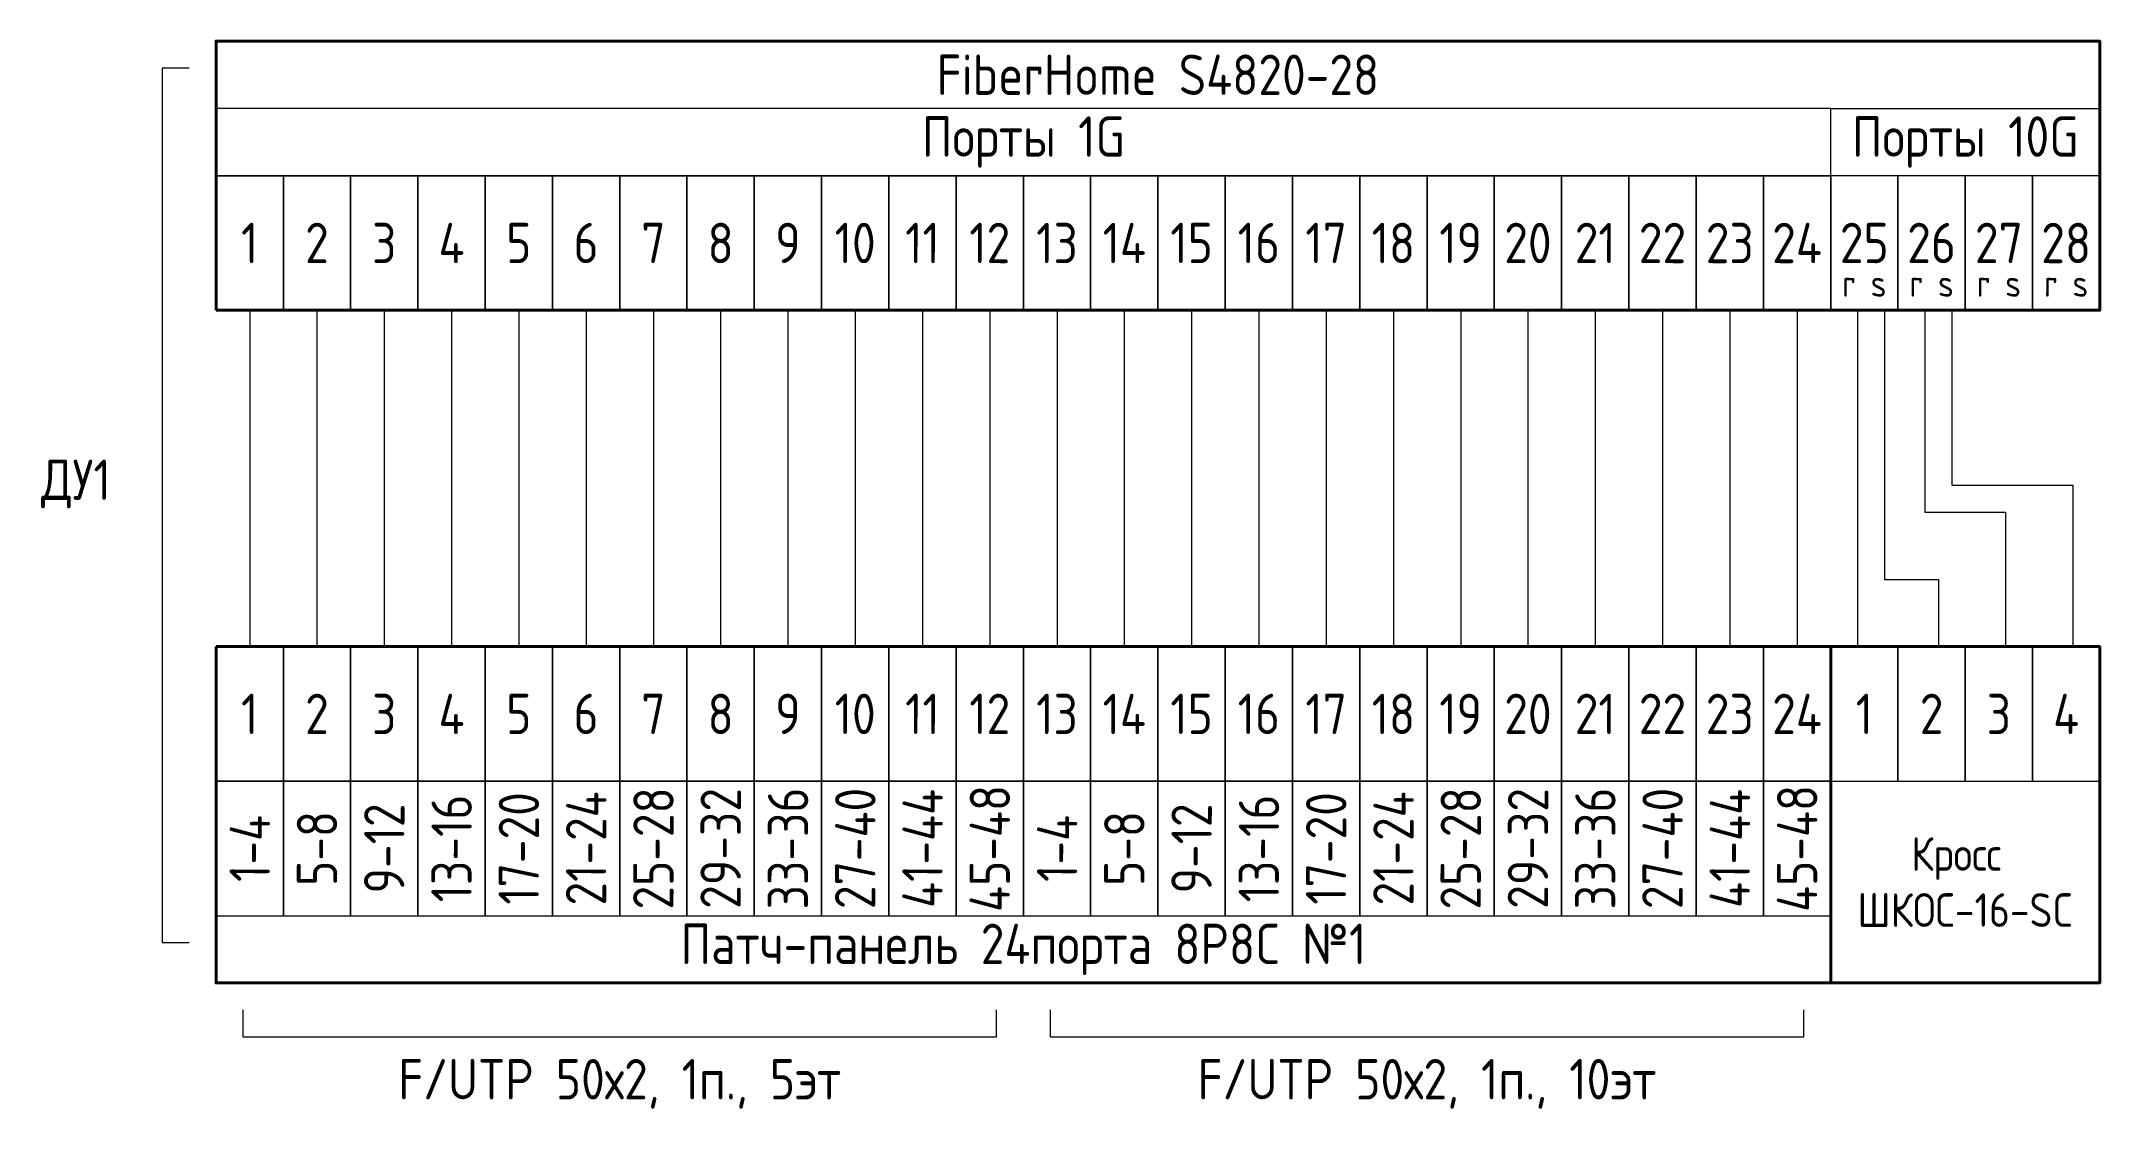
# Model space of a CAD drawing. Header units: millimetres. Extents: x -6680 to 6456, y 1671 to 6150.
# Drawn here: x -3345.6 to -3192.6, y 3169.5 to 3248.8 of the extents above; entities that cross this region are included whole.
import ezdxf
from ezdxf.enums import TextEntityAlignment as Align

# ---------------------------------------------------------------- set-up
doc = ezdxf.new("R2010")
doc.units = ezdxf.units.MM
doc.layers.add('ВЭ', color=1, linetype='Continuous')
doc.styles.add('мой', font='GOST_Common.ttf', dxfattribs={"width": 0.9, "height": 3})

msp = doc.modelspace()

# ---------------------------------------------------------------- texts
at = {"color": 7, "style": 'мой', "width": 0.9}
for s, height, rotation, p in [('1', 3, 359.8616, (-3330.14, 3233.85)), ('2', 3, 359.8616, (-3325.14, 3233.85)), ('3', 3, 359.8616, (-3320.14, 3233.85)), ('4', 3, 359.8616, (-3315.14, 3233.85)), ('5', 3, 359.8616, (-3310.14, 3233.85)), ('6', 3, 359.8616, (-3305.14, 3233.85)), ('7', 3, 359.8616, (-3300.14, 3233.85)), ('8', 3, 359.8616, (-3295.14, 3233.85)), ('9', 3, 359.8616, (-3290.14, 3233.85)), ('10', 3, 359.8616, (-3285.14, 3233.85)), ('11', 3, 359.8616, (-3280.14, 3233.85)), ('12', 3, 359.8616, (-3275.14, 3233.85)), ('13', 3, 359.8616, (-3270.14, 3233.85)), ('14', 3, 359.8616, (-3265.14, 3233.85)), ('15', 3, 359.8616, (-3260.14, 3233.85)), ('16', 3, 359.8616, (-3255.14, 3233.85)), ('17', 3, 359.8616, (-3250.14, 3233.85)), ('18', 3, 359.8616, (-3245.14, 3233.85)), ('19', 3, 359.8616, (-3240.14, 3233.85)), ('20', 3, 359.8616, (-3235.14, 3233.85)), ('21', 3, 359.8616, (-3230.14, 3233.85)), ('22', 3, 359.8616, (-3225.14, 3233.85)), ('23', 3, 359.8616, (-3220.14, 3233.85)), ('24', 3, 359.8616, (-3215.14, 3233.85)), ('25', 3, 359.8616, (-3210.14, 3233.85)), ('26', 3, 359.8616, (-3205.14, 3233.85)), ('27', 3, 359.8616, (-3200.14, 3233.85)), ('28', 3, 359.8616, (-3195.14, 3233.85)), ('r s', 2, 359.8616, (-3210.14, 3230.85)), ('r s', 2, 359.8616, (-3205.14, 3230.85)), ('r s', 2, 359.8616, (-3200.14, 3230.85)), ('r s', 2, 359.8616, (-3195.14, 3230.85)), ('1', 3, 359.8616, (-3330.14, 3198.85)), ('1', 3, 359.8616, (-3330.14, 3198.85)), ('2', 3, 359.8616, (-3325.14, 3198.85)), ('3', 3, 359.8616, (-3320.14, 3198.85)), ('4', 3, 359.8616, (-3315.14, 3198.85)), ('5', 3, 359.8616, (-3310.14, 3198.85)), ('6', 3, 359.8616, (-3305.14, 3198.85)), ('7', 3, 359.8616, (-3300.14, 3198.85)), ('8', 3, 359.8616, (-3295.14, 3198.85)), ('9', 3, 359.8616, (-3290.14, 3198.85)), ('10', 3, 359.8616, (-3285.14, 3198.85)), ('11', 3, 359.8616, (-3280.14, 3198.85)), ('12', 3, 359.8616, (-3275.14, 3198.85)), ('13', 3, 359.8616, (-3270.14, 3198.85)), ('14', 3, 359.8616, (-3265.14, 3198.85)), ('15', 3, 359.8616, (-3260.14, 3198.85)), ('16', 3, 359.8616, (-3255.14, 3198.85)), ('17', 3, 359.8616, (-3250.14, 3198.85)), ('18', 3, 359.8616, (-3245.14, 3198.85)), ('19', 3, 359.8616, (-3240.14, 3198.85)), ('20', 3, 359.8616, (-3235.14, 3198.85)), ('21', 3, 359.8616, (-3230.14, 3198.85)), ('22', 3, 359.8616, (-3225.14, 3198.85)), ('23', 3, 359.8616, (-3220.14, 3198.85)), ('24', 3, 359.8616, (-3215.14, 3198.85)), ('1', 3, 359.8616, (-3210.14, 3198.85)), ('2', 3, 359.8616, (-3205.14, 3198.85)), ('3', 3, 359.8616, (-3200.14, 3198.85)), ('4', 3, 359.8616, (-3195.14, 3198.85)), ('25-28', 3, 89.8616, (-3300.14, 3188.85)), ('29-32', 3, 89.8616, (-3295.14, 3188.85)), ('33-36', 3, 89.8616, (-3290.14, 3188.85)), ('27-40', 3, 89.8616, (-3285.14, 3188.85)), ('41-44', 3, 89.8616, (-3280.14, 3188.85)), ('45-48', 3, 89.8616, (-3275.14, 3188.85)), ('25-28', 3, 89.8616, (-3240.14, 3188.85)), ('29-32', 3, 89.8616, (-3235.14, 3188.85)), ('33-36', 3, 89.8616, (-3230.14, 3188.85)), ('27-40', 3, 89.8616, (-3225.14, 3188.85)), ('41-44', 3, 89.8616, (-3220.14, 3188.85)), ('45-48', 3, 89.8616, (-3215.14, 3188.85)), ('9-12', 3, 89.8616, (-3320.14, 3188.85)), ('13-16', 3, 89.8616, (-3315.14, 3188.85)), ('17-20', 3, 89.8616, (-3310.14, 3188.85)), ('21-24', 3, 89.8616, (-3305.14, 3188.85)), ('9-12', 3, 89.8616, (-3260.14, 3188.85)), ('13-16', 3, 89.8616, (-3255.14, 3188.85)), ('17-20', 3, 89.8616, (-3250.14, 3188.85)), ('21-24', 3, 89.8616, (-3245.14, 3188.85)), ('1-4', 3, 89.8616, (-3330.14, 3188.85)), ('5-8', 3, 89.8616, (-3325.14, 3188.85)), ('1-4', 3, 89.8616, (-3270.14, 3188.85)), ('5-8', 3, 89.8616, (-3265.14, 3188.85))]:
    msp.add_text(s, height=height, rotation=rotation, dxfattribs=at).set_placement(p, align=Align.MIDDLE)
at = {"color": 7, "linetype": 'Continuous', "lineweight": 20, "style": 'мой'}
for s, insert, char_height, width, attachment_point in [('FiberHome S4820-28', (-3262.64, 3246.35), 3, 140, 5), ('Порты 1G', (-3272.64, 3241.35), 3, 120, 5), ('Порты 10G', (-3202.64, 3241.35), 3, 20, 5), ('ДУ1', (-3345.64, 3217.75), 3, 11, 1), ('Кросс  ШКОС-16-SC', (-3202.64, 3186.35), 2.5, 20, 5), ('Патч-панель 24порта 8P8C №1', (-3272.64, 3181.35), 3, 120, 5), ('F/UTP 50х2, 1п., 5эт', (-3302.64, 3171.35), 3, 60, 5), ('F/UTP 50х2, 1п., 10эт', (-3242.64, 3171.35), 3, 60, 5)]:
    msp.add_mtext(s, dxfattribs=dict(at, insert=insert, char_height=char_height, width=width, attachment_point=attachment_point))

# ---------------------------------------------------------------- blocks, each defined once
blk = doc.blocks.new('*U180')
at = {"color": 7, "linetype": 'Continuous', "lineweight": 20}
blk.add_lwpolyline([(2.5, 5), (-2.5, 5), (-2.5, -5), (2.5, -5)], close=True, dxfattribs=at)
blk = doc.blocks.new('*U181')
at = {"color": 0, "linetype": 'ByBlock', "lineweight": -2, "transparency": 16777216}
for p in [(0, 0), (5, 0), (10, 0), (15, 0), (20, 0), (25, 0), (30, 0), (35, 0), (40, 0), (45, 0), (50, 0), (55, 0), (60, 0), (65, 0), (70, 0), (75, 0), (80, 0), (85, 0), (90, 0), (95, 0), (100, 0), (105, 0), (110, 0), (115, 0), (120, 0), (125, 0), (130, 0), (135, 0)]:
    blk.add_blockref('*U180', p, dxfattribs=at)
blk = doc.blocks.new('*U182')
at = {"color": 7, "linetype": 'Continuous', "lineweight": 20}
blk.add_lwpolyline([(2.5, 5), (-2.5, 5), (-2.5, -5), (2.5, -5)], close=True, dxfattribs=at)
blk = doc.blocks.new('*U179')
at = {"color": 0, "linetype": 'ByBlock', "lineweight": -2, "transparency": 16777216}
for p in [(0, 0), (5, 0), (10, 0), (15, 0), (20, 0), (25, 0), (30, 0), (35, 0), (40, 0), (45, 0), (50, 0), (55, 0), (60, 0), (65, 0), (70, 0), (75, 0), (80, 0), (85, 0), (90, 0), (95, 0), (100, 0), (105, 0), (110, 0), (115, 0)]:
    blk.add_blockref('*U182', p, dxfattribs=at)
blk = doc.blocks.new('*U183')
at = {"color": 7, "linetype": 'Continuous', "lineweight": 20}
blk.add_lwpolyline([(0, 12.5), (0, -12.5)], dxfattribs=at)
blk = doc.blocks.new('*U184')
at = {"color": 0, "linetype": 'ByBlock', "lineweight": -2, "transparency": 16777216}
for p in [(0, 0), (5, 0), (10, 0), (15, 0), (20, 0), (25, 0), (30, 0), (35, 0), (40, 0), (45, 0), (50, 0), (55, 0), (60, 0), (65, 0), (70, 0), (75, 0), (80, 0), (85, 0), (90, 0), (95, 0), (100, 0), (105, 0), (110, 0), (115, 0)]:
    blk.add_blockref('*U183', p, dxfattribs=at)
blk = doc.blocks.new('*U185')
at = {"color": 7, "linetype": 'Continuous', "lineweight": 20}
blk.add_lwpolyline([(2.5, 5), (-2.5, 5), (-2.5, -5), (2.5, -5)], close=True, dxfattribs=at)
blk = doc.blocks.new('*U186')
at = {"color": 0, "linetype": 'ByBlock', "lineweight": -2, "transparency": 16777216}
for p in [(0, 0), (5, 0), (10, 0), (15, 0), (20, 0), (25, 0), (30, 0), (35, 0), (40, 0), (45, 0), (50, 0), (55, 0), (60, 0), (65, 0), (70, 0), (75, 0), (80, 0), (85, 0), (90, 0), (95, 0), (100, 0), (105, 0), (110, 0), (115, 0), (120, 0), (125, 0), (130, 0), (135, 0)]:
    blk.add_blockref('*U185', p, dxfattribs=at)
blk = doc.blocks.new('*U133')
at = {"layer": 'ВЭ', "color": 250, "linetype": 'ByBlock', "lineweight": 18}
blk.add_lwpolyline([(-105, -148.5), (105, -148.5), (105, 148.5), (-105, 148.5), (-105, -148.5)], dxfattribs=at)
blk = doc.blocks.new('*U134')
at = {"layer": 'Defpoints', "color": 0, "linetype": 'ByBlock', "lineweight": -2, "transparency": 16777216}
for p in [(0, 0), (242, 0), (484, 0), (726, 0), (968, 0), (1210, 0), (1452, 0), (1694, 0), (1936, 0), (2178, 0), (2420, 0), (2662, 0), (2904, 0), (3146, 0), (3388, 0), (3630, 0), (3872, 0), (4114, 0), (4356, 0), (4598, 0), (4840, 0), (5082, 0), (5324, 0), (5566, 0), (5808, 0), (6050, 0), (0, -329), (242, -329), (484, -329), (726, -329), (968, -329), (1210, -329), (1452, -329), (1694, -329), (1936, -329), (2178, -329), (2420, -329), (2662, -329), (2904, -329), (3146, -329), (3388, -329), (3630, -329), (3872, -329), (4114, -329), (4356, -329), (4598, -329), (4840, -329), (5082, -329), (5324, -329), (5566, -329), (5808, -329), (6050, -329), (0, -658), (242, -658), (484, -658), (726, -658), (968, -658), (1210, -658), (1452, -658), (1694, -658), (1936, -658), (2178, -658), (2420, -658), (2662, -658), (2904, -658), (3146, -658), (3388, -658), (3630, -658), (3872, -658), (4114, -658), (4356, -658), (4598, -658), (4840, -658), (5082, -658), (5324, -658), (5566, -658), (5808, -658), (6050, -658), (0, -987), (242, -987), (484, -987), (726, -987), (968, -987), (1210, -987), (1452, -987), (1694, -987), (1936, -987), (2178, -987), (2420, -987), (2662, -987), (2904, -987), (3146, -987), (3388, -987), (3630, -987), (3872, -987), (4114, -987), (4356, -987), (4598, -987), (4840, -987), (5082, -987), (5324, -987), (5566, -987), (5808, -987), (6050, -987), (0, -1316), (242, -1316), (484, -1316), (726, -1316), (968, -1316), (1210, -1316), (1452, -1316), (1694, -1316), (1936, -1316), (2178, -1316), (2420, -1316), (2662, -1316), (2904, -1316), (3146, -1316), (3388, -1316), (3630, -1316), (3872, -1316), (4114, -1316), (4356, -1316), (4598, -1316), (4840, -1316), (5082, -1316), (5324, -1316), (5566, -1316), (5808, -1316), (6050, -1316)]:
    blk.add_blockref('*U133', p, dxfattribs=at)

# ---------------------------------------------------------------- linework, layer by layer
at = {"color": 7, "linetype": 'Continuous', "lineweight": 40}
for points in [[(-3332.64, 3228.85), (-3192.64, 3228.85), (-3192.64, 3248.85), (-3332.64, 3248.85)], [(-3332.64, 3203.85), (-3212.64, 3203.85), (-3212.64, 3178.85), (-3332.64, 3178.85)], [(-3212.64, 3203.85), (-3192.64, 3203.85), (-3192.64, 3178.85), (-3212.64, 3178.85)]]:
    msp.add_lwpolyline(points, close=True, dxfattribs=at)
at = {"color": 7, "linetype": 'Continuous', "lineweight": 20}
for points in [[(-3334.64, 3246.85), (-3336.64, 3246.85), (-3336.64, 3181.85), (-3334.64, 3181.85)], [(-3210.64, 3228.85), (-3210.64, 3203.85)], [(-3208.64, 3228.85), (-3208.64, 3208.85), (-3204.64, 3208.85), (-3204.64, 3203.85)], [(-3205.64, 3228.85), (-3205.64, 3213.85), (-3199.64, 3213.85), (-3199.64, 3203.85)], [(-3203.64, 3228.85), (-3203.64, 3215.85), (-3194.64, 3215.85), (-3194.64, 3203.85)], [(-3330.64, 3176.85), (-3330.64, 3174.85), (-3274.64, 3174.85), (-3274.64, 3176.85)], [(-3270.64, 3176.85), (-3270.64, 3174.85), (-3214.64, 3174.85), (-3214.64, 3176.85)]]:
    msp.add_lwpolyline(points, dxfattribs=at)
for points in [[(-3332.64, 3238.85), (-3212.64, 3238.85), (-3212.64, 3243.85), (-3332.64, 3243.85)], [(-3212.64, 3243.85), (-3192.64, 3243.85), (-3192.64, 3238.85), (-3212.64, 3238.85)]]:
    msp.add_lwpolyline(points, close=True, dxfattribs=at)

# ---------------------------------------------------------------- block references
for name, p in [('*U181', (-3330.14, 3233.85)), ('*U184', (-3330.14, 3216.35)), ('*U186', (-3330.14, 3198.85)), ('*U179', (-3330.14, 3188.85))]:
    msp.add_blockref(name, p, dxfattribs=at)
at = {"layer": 'Defpoints'}
msp.add_blockref('*U134', (-3266.76, 3135.5), dxfattribs=at)

msp.set_redraw_order([(e.dxf.handle, doc.entitydb.next_handle()) for e in msp.query("TEXT MTEXT ATTDEF DIMENSION ARC_DIMENSION")])  # texts and dimensions are drawn at this point

doc.saveas('drawing.dxf')
